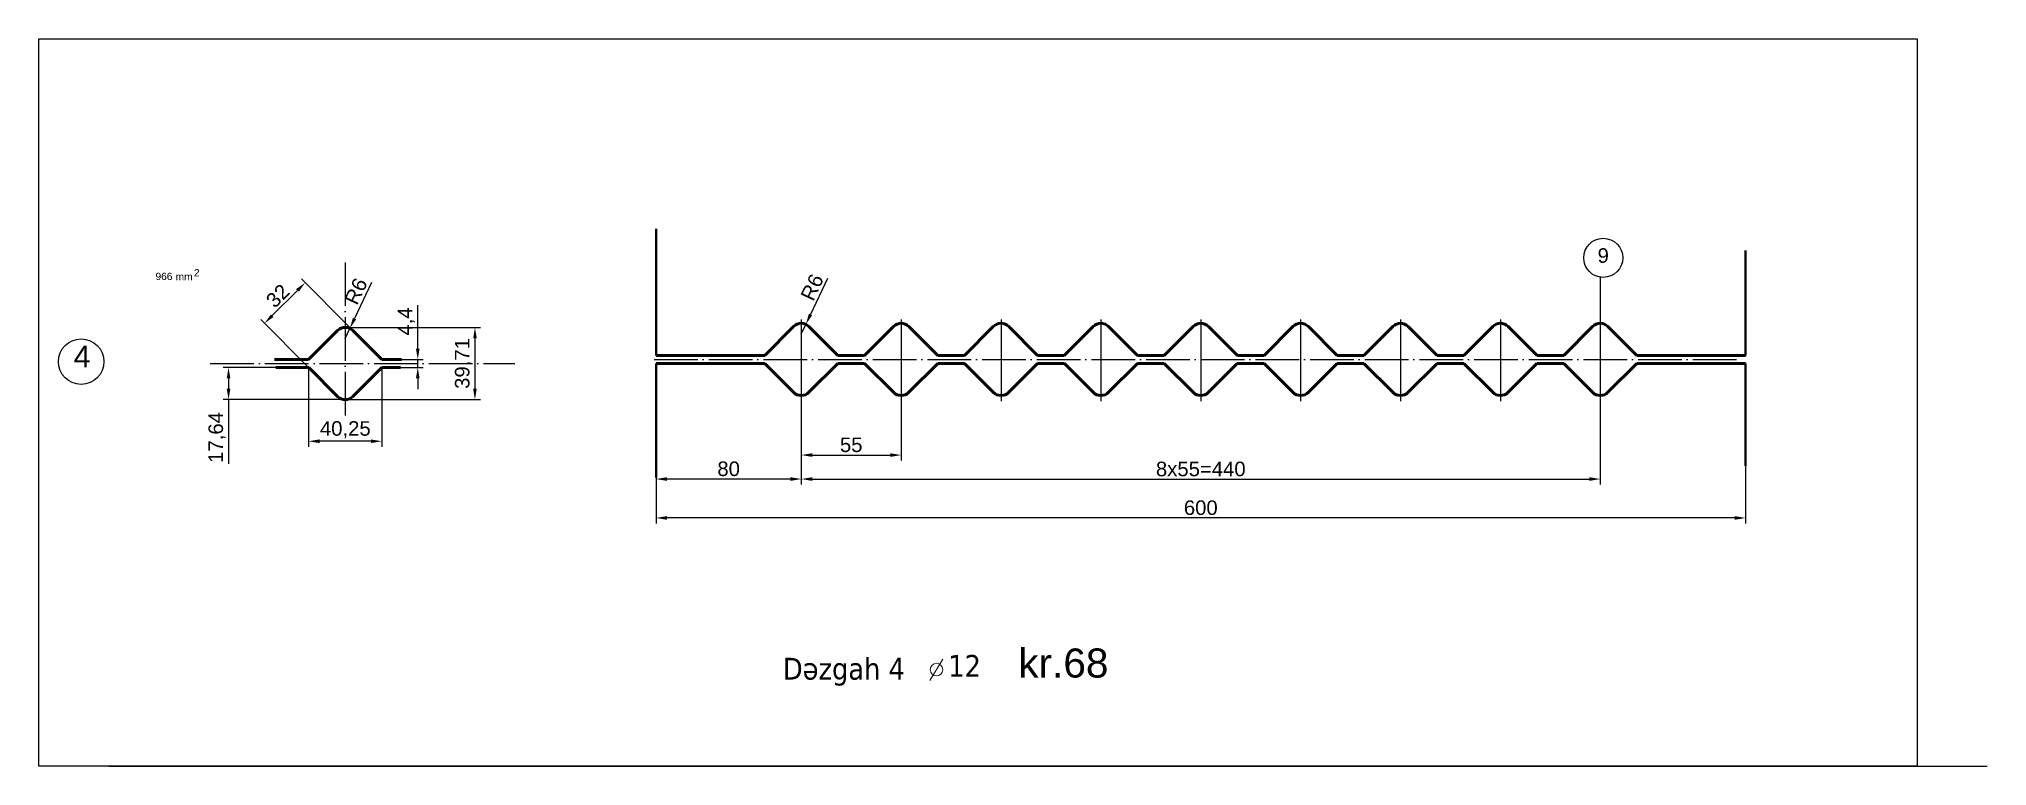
# Model space of a CAD drawing. Header units: millimetres. Extents: x 6647 to 33601, y -1887 to 8501.
# Drawn here: x 32088 to 33161, y 6901 to 7301 of the extents above; entities that cross this region are included whole.
import ezdxf

# ---------------------------------------------------------------- set-up
doc = ezdxf.new("R2010")
doc.units = ezdxf.units.MM
doc.linetypes.add('ACAD_ISO04W100', pattern=[30, 24, -3, 0, -3])
for name, color, linetype, lineweight in [('контурная', 7, 'Continuous', 50), ('осевые', 4, 'ACAD_ISO04W100', 25), ('размерные', 220, 'Continuous', 25), ('тонкая', 7, 'Continuous', 25), ('тонкий', 7, 'Continuous', 20)]:
    doc.layers.add(name, color=color, linetype=linetype, lineweight=lineweight)
doc.layers.add('осевая', color=4, linetype='Continuous')
doc.styles.add('s1v4', font='ARIAL.TTF', dxfattribs={"height": 4})
doc.styles.add('s4v4', font='ARIAL.TTF', dxfattribs={"height": 16})
doc.styles.get("Standard").update_dxf_attribs({"font": 'ARIAL.TTF'})
doc.dimstyles.new('s2v4', dxfattribs={"dimtxt": 8, "dimasz": 6, "dimexe": 3, "dimexo": 0, "dimgap": 1.5, "dimtad": 1, "dimtxsty": 'Standard', "dimcen": 2.5, "dimadec": 0, "dimazin": 0, "dimtfac": 1, "dimtmove": 0, "dimatfit": 3, "dimfxl": 1, "dimarcsym": 0})

msp = doc.modelspace()

# ---------------------------------------------------------------- texts
at = {"insert": (32949.3236, 7181.9178), "char_height": 8, "attachment_point": 5}
msp.add_mtext('9', dxfattribs=at)
at = {"layer": 'размерные', "style": 's4v4'}
msp.add_text('kr.68', height=16, dxfattribs=at).set_placement((32627.1824, 6949.7772))
at = {"layer": 'тонкая', "style": 's1v4'}
for s, p in [('966', (32152.0817, 7168.4922)), ('mm', (32163.1868, 7168.3916)), ('2', (32173.2567, 7170.5361))]:
    msp.add_text(s, height=4, dxfattribs=at).set_placement(p)
at = {"layer": 'тонкий', "style": 's1v4'}
msp.add_text('4', height=12, dxfattribs=at).set_placement((32106.9794, 7120.4354))
at = {"layer": 'тонкий', "insert": (32588.6326, 6962.2258), "char_height": 12, "width": 33.292, "attachment_point": 1, "style": 's1v4'}
msp.add_mtext('{\\fTahoma|b0|i0|c162|p32;12\\fTxt|b0|i0|c238|p2; }', dxfattribs=at)
at = {"layer": 'тонкий', "insert": (32497.5876, 6960.641), "char_height": 12, "attachment_point": 1, "style": 's1v4'}
msp.add_mtext('{\\fTahoma|b0|i0|c238|p32;Dəzgah \\fTahoma|b0|i0|c0|p32;4}', dxfattribs=at)

# ---------------------------------------------------------------- blocks, each defined once
blk = doc.blocks.new('*D151')
at = {"layer": 'Defpoints', "color": 0, "transparency": 16777216}
for p in [(32507.7, 7101.8), (32427.7, 7090.8), (32427.7, 7059)]:
    blk.add_point(p, dxfattribs=at)
at = {"layer": 'тонкий', "color": 0, "lineweight": -2, "transparency": 16777216}
for p, q in [((32507.7, 7101.8), (32507.7, 7056)), ((32427.7, 7090.8), (32427.7, 7056)), ((32501.7, 7059), (32433.7, 7059))]:
    blk.add_line(p, q, dxfattribs=at)
at = {"layer": 'тонкий', "color": 0, "transparency": 16777216}
for points in [[(32433.7, 7060), (32433.7, 7058), (32427.7, 7059)], [(32501.7, 7060), (32501.7, 7058), (32507.7, 7059)]]:
    blk.add_solid(points, dxfattribs=at)
at = {"layer": 'тонкий', "color": 0, "transparency": 16777216, "insert": (32467.7, 7064.6), "char_height": 8, "attachment_point": 5}
blk.add_mtext('80', dxfattribs=at)
blk = doc.blocks.new('*D87')
at = {"layer": 'Defpoints', "color": 0, "transparency": 16777216}
for p in [(32562.7, 7101.8), (32507.7, 7078.9), (32562.7, 7072.2)]:
    blk.add_point(p, dxfattribs=at)
at = {"layer": 'тонкий', "color": 0, "lineweight": -2, "transparency": 16777216}
for p, q in [((32562.7, 7101.8), (32562.7, 7069.2)), ((32507.7, 7078.9), (32507.7, 7069.2)), ((32513.7, 7072.2), (32556.7, 7072.2))]:
    blk.add_line(p, q, dxfattribs=at)
at = {"layer": 'тонкий', "color": 0, "transparency": 16777216}
for points in [[(32513.7, 7073.2), (32513.7, 7071.2), (32507.7, 7072.2)], [(32556.7, 7073.2), (32556.7, 7071.2), (32562.7, 7072.2)]]:
    blk.add_solid(points, dxfattribs=at)
at = {"layer": 'тонкий', "color": 0, "transparency": 16777216, "insert": (32535.2, 7077.8), "char_height": 8, "attachment_point": 5}
blk.add_mtext('55', dxfattribs=at)
blk = doc.blocks.new('*D152')
at = {"layer": 'Defpoints', "color": 0, "transparency": 16777216}
for p in [(32947.7, 7101.8), (32507.7, 7059), (32947.7, 7059)]:
    blk.add_point(p, dxfattribs=at)
at = {"layer": 'тонкий', "color": 0, "lineweight": -2, "transparency": 16777216}
for p, q in [((32947.7, 7101.8), (32947.7, 7056)), ((32507.7, 7059), (32507.7, 7056)), ((32513.7, 7059), (32941.7, 7059))]:
    blk.add_line(p, q, dxfattribs=at)
at = {"layer": 'тонкий', "color": 0, "transparency": 16777216}
for points in [[(32513.7, 7060), (32513.7, 7058), (32507.7, 7059)], [(32941.7, 7060), (32941.7, 7058), (32947.7, 7059)]]:
    blk.add_solid(points, dxfattribs=at)
at = {"layer": 'тонкий', "color": 0, "transparency": 16777216, "insert": (32727.7, 7064.5), "char_height": 8, "attachment_point": 5}
blk.add_mtext('8x55=440', dxfattribs=at)
blk = doc.blocks.new('*D153')
at = {"layer": 'Defpoints', "color": 0, "transparency": 16777216}
for p in [(33027.7, 7066.2), (32427.7, 7056), (32427.7, 7037.6)]:
    blk.add_point(p, dxfattribs=at)
at = {"layer": 'тонкий', "color": 0, "lineweight": -2, "transparency": 16777216}
for p, q in [((33027.7, 7066.2), (33027.7, 7034.6)), ((32427.7, 7056), (32427.7, 7034.6)), ((33021.7, 7037.6), (32433.7, 7037.6))]:
    blk.add_line(p, q, dxfattribs=at)
at = {"layer": 'тонкий', "color": 0, "transparency": 16777216}
for points in [[(32433.7, 7038.6), (32433.7, 7036.6), (32427.7, 7037.6)], [(33021.7, 7038.6), (33021.7, 7036.6), (33027.7, 7037.6)]]:
    blk.add_solid(points, dxfattribs=at)
at = {"layer": 'тонкий', "color": 0, "transparency": 16777216, "insert": (32727.7, 7043.2), "char_height": 8, "attachment_point": 5}
blk.add_mtext('600', dxfattribs=at)
blk = doc.blocks.new('*D187')
at = {"layer": 'Defpoints', "color": 0, "transparency": 16777216}
for p in [(32283.9, 7124.8), (32296.5, 7124.8), (32283.9, 7120.4)]:
    blk.add_point(p, dxfattribs=at)
at = {"layer": 'тонкая', "color": 0, "lineweight": -2, "transparency": 16777216}
for p, q in [((32296.5, 7130.8), (32296.5, 7154.6)), ((32283.9, 7124.8), (32299.5, 7124.8)), ((32296.5, 7120.4), (32296.5, 7124.8)), ((32283.9, 7120.4), (32299.5, 7120.4)), ((32296.5, 7114.4), (32296.5, 7108.4))]:
    blk.add_line(p, q, dxfattribs=at)
at = {"layer": 'тонкая', "color": 0, "transparency": 16777216}
for points in [[(32295.5, 7130.8), (32297.5, 7130.8), (32296.5, 7124.8)], [(32295.5, 7114.4), (32297.5, 7114.4), (32296.5, 7120.4)]]:
    blk.add_solid(points, dxfattribs=at)
at = {"layer": 'тонкая', "color": 0, "transparency": 16777216, "insert": (32290.2, 7145.7), "char_height": 8, "attachment_point": 5, "rotation": 90}
blk.add_mtext('4,4', dxfattribs=at)
blk = doc.blocks.new('*D103')
at = {"layer": 'Defpoints', "color": 0, "transparency": 16777216}
for p in [(32256.6, 7142.4), (32256.6, 7102.7), (32328, 7102.7)]:
    blk.add_point(p, dxfattribs=at)
at = {"layer": 'тонкая', "color": 0, "lineweight": -2, "transparency": 16777216}
for p, q in [((32256.6, 7142.4), (32331, 7142.4)), ((32328, 7136.4), (32328, 7108.7)), ((32256.6, 7102.7), (32331, 7102.7))]:
    blk.add_line(p, q, dxfattribs=at)
at = {"layer": 'тонкая', "color": 0, "transparency": 16777216}
for points in [[(32327, 7136.4), (32329, 7136.4), (32328, 7142.4)], [(32327, 7108.7), (32329, 7108.7), (32328, 7102.7)]]:
    blk.add_solid(points, dxfattribs=at)
at = {"layer": 'тонкая', "color": 0, "transparency": 16777216, "insert": (32321.7, 7122.6), "char_height": 8, "attachment_point": 5, "rotation": 90}
blk.add_mtext('39,71', dxfattribs=at)
blk = doc.blocks.new('*D188')
at = {"layer": 'Defpoints', "color": 0, "transparency": 16777216}
for p in [(32234.5, 7167), (32258.8, 7142.7), (32236.4, 7120.4)]:
    blk.add_point(p, dxfattribs=at)
at = {"layer": 'тонкая', "color": 0, "lineweight": -2, "transparency": 16777216}
for p, q in [((32258.8, 7142.7), (32232.4, 7169.1)), ((32216.4, 7148.9), (32230.2, 7162.8)), ((32236.4, 7120.4), (32210, 7146.8))]:
    blk.add_line(p, q, dxfattribs=at)
at = {"layer": 'тонкая', "color": 0, "transparency": 16777216}
for points in [[(32229.5, 7163.5), (32231, 7162.1), (32234.5, 7167)], [(32215.7, 7149.6), (32217.1, 7148.2), (32212.1, 7144.7)]]:
    blk.add_solid(points, dxfattribs=at)
at = {"layer": 'тонкая', "color": 0, "transparency": 16777216, "insert": (32219.4, 7159.8), "char_height": 8, "attachment_point": 5, "rotation": 45}
blk.add_mtext('32', dxfattribs=at)
blk = doc.blocks.new('*D189')
at = {"layer": 'Defpoints', "color": 0, "transparency": 16777216}
for p in [(32236.4, 7120.4), (32276.7, 7120.4), (32236.4, 7079.8)]:
    blk.add_point(p, dxfattribs=at)
at = {"layer": 'тонкая', "color": 0, "lineweight": -2, "transparency": 16777216}
for p, q in [((32236.4, 7120.4), (32236.4, 7076.8)), ((32276.7, 7120.4), (32276.7, 7076.8)), ((32270.7, 7079.8), (32242.4, 7079.8))]:
    blk.add_line(p, q, dxfattribs=at)
at = {"layer": 'тонкая', "color": 0, "transparency": 16777216}
for points in [[(32242.4, 7080.8), (32242.4, 7078.8), (32236.4, 7079.8)], [(32270.7, 7080.8), (32270.7, 7078.8), (32276.7, 7079.8)]]:
    blk.add_solid(points, dxfattribs=at)
at = {"layer": 'тонкая', "color": 0, "transparency": 16777216, "insert": (32256.6, 7086.1), "char_height": 8, "attachment_point": 5}
blk.add_mtext('40,25', dxfattribs=at)
blk = doc.blocks.new('*D190')
at = {"layer": 'Defpoints', "color": 0, "transparency": 16777216}
for p in [(32256.6, 7136.4), (32259.1, 7141.9)]:
    blk.add_point(p, dxfattribs=at)
at = {"layer": 'тонкая', "color": 0, "lineweight": -2, "transparency": 16777216}
for p, q in [((32271, 7167.1), (32261.7, 7147.3)), ((32256.6, 7136.4), (32259.1, 7141.9))]:
    blk.add_line(p, q, dxfattribs=at)
at = {"layer": 'тонкая', "color": 0, "transparency": 16777216}
blk.add_solid([(32260.8, 7147.7), (32262.6, 7146.9), (32259.1, 7141.9)], dxfattribs=at)
at = {"layer": 'тонкая', "color": 0, "transparency": 16777216, "insert": (32262.5, 7162.3), "char_height": 8, "attachment_point": 5, "rotation": 64.8631}
blk.add_mtext('R6', dxfattribs=at)
blk = doc.blocks.new('*D191')
at = {"layer": 'Defpoints', "color": 0, "transparency": 16777216}
for p in [(32192.3, 7120.4), (32218.3, 7120.4), (32256.6, 7102.7)]:
    blk.add_point(p, dxfattribs=at)
at = {"layer": 'тонкая', "color": 0, "lineweight": -2, "transparency": 16777216}
for p, q in [((32218.3, 7120.4), (32189.3, 7120.4)), ((32192.3, 7114.4), (32192.3, 7108.7)), ((32256.6, 7102.7), (32189.3, 7102.7)), ((32192.3, 7102.7), (32192.3, 7067.3))]:
    blk.add_line(p, q, dxfattribs=at)
at = {"layer": 'тонкая', "color": 0, "transparency": 16777216}
for points in [[(32191.3, 7114.4), (32193.3, 7114.4), (32192.3, 7120.4)], [(32191.3, 7108.7), (32193.3, 7108.7), (32192.3, 7102.7)]]:
    blk.add_solid(points, dxfattribs=at)
at = {"layer": 'тонкая', "color": 0, "transparency": 16777216, "insert": (32186, 7081.9), "char_height": 8, "attachment_point": 5, "rotation": 90}
blk.add_mtext('17,64', dxfattribs=at)
blk = doc.blocks.new('*D192')
at = {"layer": 'Defpoints', "color": 0, "transparency": 16777216}
for p in [(32507.7, 7138.7), (32510.2, 7144.1)]:
    blk.add_point(p, dxfattribs=at)
at = {"layer": 'тонкая', "color": 0, "lineweight": -2, "transparency": 16777216}
for p, q in [((32522.1, 7169.4), (32512.8, 7149.5)), ((32507.7, 7138.7), (32510.2, 7144.1))]:
    blk.add_line(p, q, dxfattribs=at)
at = {"layer": 'тонкая', "color": 0, "transparency": 16777216}
blk.add_solid([(32511.9, 7150), (32513.7, 7149.1), (32510.2, 7144.1)], dxfattribs=at)
at = {"layer": 'тонкая', "color": 0, "transparency": 16777216, "insert": (32513.7, 7164.5), "char_height": 8, "attachment_point": 5, "rotation": 64.8631}
blk.add_mtext('R6', dxfattribs=at)

# ---------------------------------------------------------------- dimensions: what is measured, and where the dimension line sits
at = {"layer": 'тонкая'}
dim = msp.add_aligned_dim(p1=(32236.442, 7120.3707), p2=(32258.7824, 7142.7111), distance=34.3606, dimstyle='s2v4', override={"dimdec": 0}, dxfattribs=at)
dim.commit()
dim.dimension.update_dxf_attribs({"geometry": '*D188', "text_midpoint": (32219.3648, 7159.7883)})
for center, mpoint, picture, middle in [((32256.5694, 7136.4388), (32259.1181, 7141.8705), '*D190', (32262.5358, 7162.3011)), ((32507.7004, 7138.6794), (32510.2491, 7144.1111), '*D192', (32513.6667, 7164.5417))]:
    dim = msp.add_radius_dim(center=center, mpoint=mpoint, dimstyle='s2v4', dxfattribs=at)
    dim.commit()
    dim.dimension.update_dxf_attribs({"geometry": picture, "text_midpoint": middle})
for base, p1, p2, picture, middle in [((32296.5364, 7124.7707), (32283.8702, 7120.3707), (32283.8702, 7124.7707), '*D187', (32290.2451, 7145.6977)), ((32328.006, 7102.7286), (32256.5694, 7142.4388), (32256.5694, 7102.7286), '*D103', (32321.6983, 7122.5837))]:
    dim = msp.add_linear_dim(base=base, p1=p1, p2=p2, angle=90, dimstyle='s2v4', dxfattribs=at)
    dim.commit()
    dim.dimension.update_dxf_attribs({"geometry": picture, "text_midpoint": middle})
dim = msp.add_linear_dim(base=(32192.3176, 7120.3707), p1=(32256.5694, 7102.7286), p2=(32218.2829, 7120.3707), angle=90, dimstyle='s2v4', dxfattribs=at)
dim.commit()
dim.dimension.update_dxf_attribs({"geometry": '*D191', "text_midpoint": (32192.3176, 7081.8681), "dimtype": 160})
dim = msp.add_linear_dim(base=(32236.442, 7079.8273), p1=(32276.6969, 7120.3707), p2=(32236.442, 7120.3707), dimstyle='s2v4', dxfattribs=at)
dim.commit()
dim.dimension.update_dxf_attribs({"geometry": '*D189', "text_midpoint": (32256.5694, 7086.1349)})
at = {"layer": 'тонкий'}
for base, p1, p2, picture, middle in [((32427.7004, 7059.0043), (32507.7004, 7101.7644), (32427.7004, 7090.8358), '*D151', (32467.7004, 7064.5889)), ((32562.7004, 7072.2419), (32507.7004, 7078.8844), (32562.7004, 7101.7644), '*D87', (32535.2004, 7077.8101)), ((32427.7004, 7037.6393), (33027.7004, 7066.2347), (32427.7004, 7056.0043), '*D153', (32727.7004, 7043.2239))]:
    dim = msp.add_linear_dim(base=base, p1=p1, p2=p2, dimstyle='s2v4', dxfattribs=at)
    dim.commit()
    dim.dimension.update_dxf_attribs({"geometry": picture, "text_midpoint": middle})
dim = msp.add_linear_dim(base=(32947.7004, 7058.9533), p1=(32507.7004, 7059.0043), p2=(32947.7004, 7101.7644), text='8x55=<>', dimstyle='s2v4', dxfattribs=at)
dim.commit()
dim.dimension.update_dxf_attribs({"geometry": '*D152', "text_midpoint": (32727.7004, 7064.5379)})

# ---------------------------------------------------------------- linework, layer by layer
at = {"lineweight": 40}
for p, q in [((32427.7004, 7127.0113), (32427.7004, 7196.6384)), ((33027.7004, 7127.0113), (33027.7004, 7184.7366)), ((32427.7004, 7122.6113), (32427.7004, 7059.8225)), ((33027.7004, 7122.6113), (33027.7004, 7066.2347))]:
    msp.add_line(p, q, dxfattribs=at)
at = {"color": 2}
for points in [[(32087.9041, 6901.1184), (32087.9041, 7301.1184), (33122.1703, 7301.1184), (33122.1703, 6901.1184), (32087.9041, 6901.1184), (32087.9041, 7301.1184)], [(32126.4165, 6901.1184), (33160.6827, 6901.1184)], [(32126.4165, 6901.1184), (33160.6827, 6901.1184)], [(32126.4165, 6901.1184), (33160.6827, 6901.1184)], [(32126.4165, 6901.1184), (33160.6827, 6901.1184)], [(32126.4165, 6901.1184), (33160.6827, 6901.1184)], [(32126.4165, 6901.1184), (33160.6827, 6901.1184)], [(32126.4165, 6901.1184), (33160.6827, 6901.1184)]]:
    msp.add_lwpolyline(points, dxfattribs=at)
msp.add_circle((32949.3256, 7180.7119), 10.7536)
at = {"layer": 'контурная'}
for p, q in [((32236.4161, 7124.7707), (32252.3268, 7140.6814)), ((32276.7228, 7124.7707), (32260.8121, 7140.6814)), ((32487.5471, 7127.0113), (32503.4577, 7142.922)), ((32527.8537, 7127.0113), (32511.943, 7142.922)), ((32542.5471, 7127.0113), (32558.4577, 7142.922)), ((32582.8537, 7127.0113), (32566.943, 7142.922)), ((32597.5471, 7127.0113), (32613.4577, 7142.922)), ((32637.8537, 7127.0113), (32621.943, 7142.922)), ((32652.5471, 7127.0113), (32668.4577, 7142.922)), ((32692.8537, 7127.0113), (32676.943, 7142.922)), ((32707.5471, 7127.0113), (32723.4577, 7142.922)), ((32747.8537, 7127.0113), (32731.943, 7142.922)), ((32762.5471, 7127.0113), (32778.4577, 7142.922)), ((32802.8537, 7127.0113), (32786.943, 7142.922)), ((32817.5471, 7127.0113), (32833.4577, 7142.922)), ((32857.8537, 7127.0113), (32841.943, 7142.922)), ((32872.5471, 7127.0113), (32888.4577, 7142.922)), ((32912.8537, 7127.0113), (32896.943, 7142.922)), ((32927.5471, 7127.0113), (32943.4577, 7142.922)), ((32967.8537, 7127.0113), (32951.943, 7142.922)), ((32236.4161, 7124.7707), (32217.6739, 7124.7707)), ((32276.7228, 7124.7707), (32287.5349, 7124.7707)), ((32487.5471, 7127.0113), (32427.7004, 7127.0113)), ((32527.8537, 7127.0113), (32542.5471, 7127.0113)), ((32582.8537, 7127.0113), (32597.5471, 7127.0113)), ((32637.8537, 7127.0113), (32652.5471, 7127.0113)), ((32692.8537, 7127.0113), (32707.5471, 7127.0113)), ((32747.8537, 7127.0113), (32762.5471, 7127.0113)), ((32802.8537, 7127.0113), (32817.5471, 7127.0113)), ((32857.8537, 7127.0113), (32872.5471, 7127.0113)), ((32912.8537, 7127.0113), (32927.5471, 7127.0113)), ((32967.8537, 7127.0113), (33027.7004, 7127.0113)), ((32236.442, 7120.3707), (32218.2829, 7120.3707)), ((32252.3268, 7104.486), (32236.442, 7120.3707)), ((32260.8121, 7104.486), (32276.6969, 7120.3707)), ((32276.6969, 7120.3707), (32286.926, 7120.3707)), ((32487.573, 7122.6113), (32427.7004, 7122.6113)), ((32503.4577, 7106.7266), (32487.573, 7122.6113)), ((32511.943, 7106.7266), (32527.8278, 7122.6113)), ((32527.8278, 7122.6113), (32542.573, 7122.6113)), ((32558.4577, 7106.7266), (32542.573, 7122.6113)), ((32566.943, 7106.7266), (32582.8278, 7122.6113)), ((32582.8278, 7122.6113), (32597.573, 7122.6113)), ((32613.4577, 7106.7266), (32597.573, 7122.6113)), ((32621.943, 7106.7266), (32637.8278, 7122.6113)), ((32637.8278, 7122.6113), (32652.573, 7122.6113)), ((32668.4577, 7106.7266), (32652.573, 7122.6113)), ((32676.943, 7106.7266), (32692.8278, 7122.6113)), ((32692.8278, 7122.6113), (32707.573, 7122.6113)), ((32723.4577, 7106.7266), (32707.573, 7122.6113)), ((32731.943, 7106.7266), (32747.8278, 7122.6113)), ((32747.8278, 7122.6113), (32762.573, 7122.6113)), ((32778.4577, 7106.7266), (32762.573, 7122.6113)), ((32786.943, 7106.7266), (32802.8278, 7122.6113)), ((32802.8278, 7122.6113), (32817.573, 7122.6113)), ((32833.4577, 7106.7266), (32817.573, 7122.6113)), ((32841.943, 7106.7266), (32857.8278, 7122.6113)), ((32857.8278, 7122.6113), (32872.573, 7122.6113)), ((32888.4577, 7106.7266), (32872.573, 7122.6113)), ((32896.943, 7106.7266), (32912.8278, 7122.6113)), ((32912.8278, 7122.6113), (32927.573, 7122.6113)), ((32943.4577, 7106.7266), (32927.573, 7122.6113)), ((32951.943, 7106.7266), (32967.8278, 7122.6113)), ((32967.8278, 7122.6113), (33027.7004, 7122.6113))]:
    msp.add_line(p, q, dxfattribs=at)
for centre, start, end in [((32256.5694, 7136.4388), 45, 135), ((32507.7004, 7138.6794), 45, 135), ((32562.7004, 7138.6794), 45, 135), ((32617.7004, 7138.6794), 45, 135), ((32672.7004, 7138.6794), 45, 135), ((32727.7004, 7138.6794), 45, 135), ((32782.7004, 7138.6794), 45, 135), ((32837.7004, 7138.6794), 45, 135), ((32892.7004, 7138.6794), 45, 135), ((32947.7004, 7138.6794), 45, 135), ((32256.5694, 7108.7286), 225, 315), ((32507.7004, 7110.9692), 225, 315), ((32562.7004, 7110.9692), 225, 315), ((32617.7004, 7110.9692), 225, 315), ((32672.7004, 7110.9692), 225, 315), ((32727.7004, 7110.9692), 225, 315), ((32782.7004, 7110.9692), 225, 315), ((32837.7004, 7110.9692), 225, 315), ((32892.7004, 7110.9692), 225, 315), ((32947.7004, 7110.9692), 225, 315)]:
    msp.add_arc(centre, 6, start, end, dxfattribs=at)
at = {"layer": 'осевая'}
for p, q in [((32947.7004, 7170.0818), (32947.7004, 7101.7644)), ((32507.7004, 7146.724), (32507.7004, 7101.7644)), ((32562.7004, 7146.724), (32562.7004, 7101.7644)), ((32617.7004, 7146.724), (32617.7004, 7101.7644)), ((32672.7004, 7146.724), (32672.7004, 7101.7644)), ((32727.7004, 7146.724), (32727.7004, 7101.7644)), ((32782.7004, 7146.724), (32782.7004, 7101.7644)), ((32837.7004, 7146.724), (32837.7004, 7101.7644)), ((32892.7004, 7146.724), (32892.7004, 7101.7644)), ((32947.7004, 7146.724), (32947.7004, 7101.7644))]:
    msp.add_line(p, q, dxfattribs=at)
at = {"layer": 'осевые'}
for p, q in [((32256.5694, 7178.2231), (32256.5694, 7091.8445)), ((32426.7412, 7124.8113), (33027.9354, 7124.8113)), ((32182.2661, 7122.5707), (32349.9797, 7122.5707))]:
    msp.add_line(p, q, dxfattribs=at)
at = {"layer": 'тонкая'}
msp.add_circle((32111.1424, 7123.5858), 12.5323, dxfattribs=at)
at = {"layer": 'тонкий'}
msp.add_line((32578.4428, 6948.1545), (32585.7246, 6959.9217), dxfattribs=at)
msp.add_circle((32582.1661, 6954.1712), 3.4722, dxfattribs=at)

msp.set_redraw_order([(e.dxf.handle, doc.entitydb.next_handle()) for e in msp.query("TEXT MTEXT ATTDEF DIMENSION ARC_DIMENSION")])  # texts and dimensions are drawn at this point

doc.saveas('drawing.dxf')
